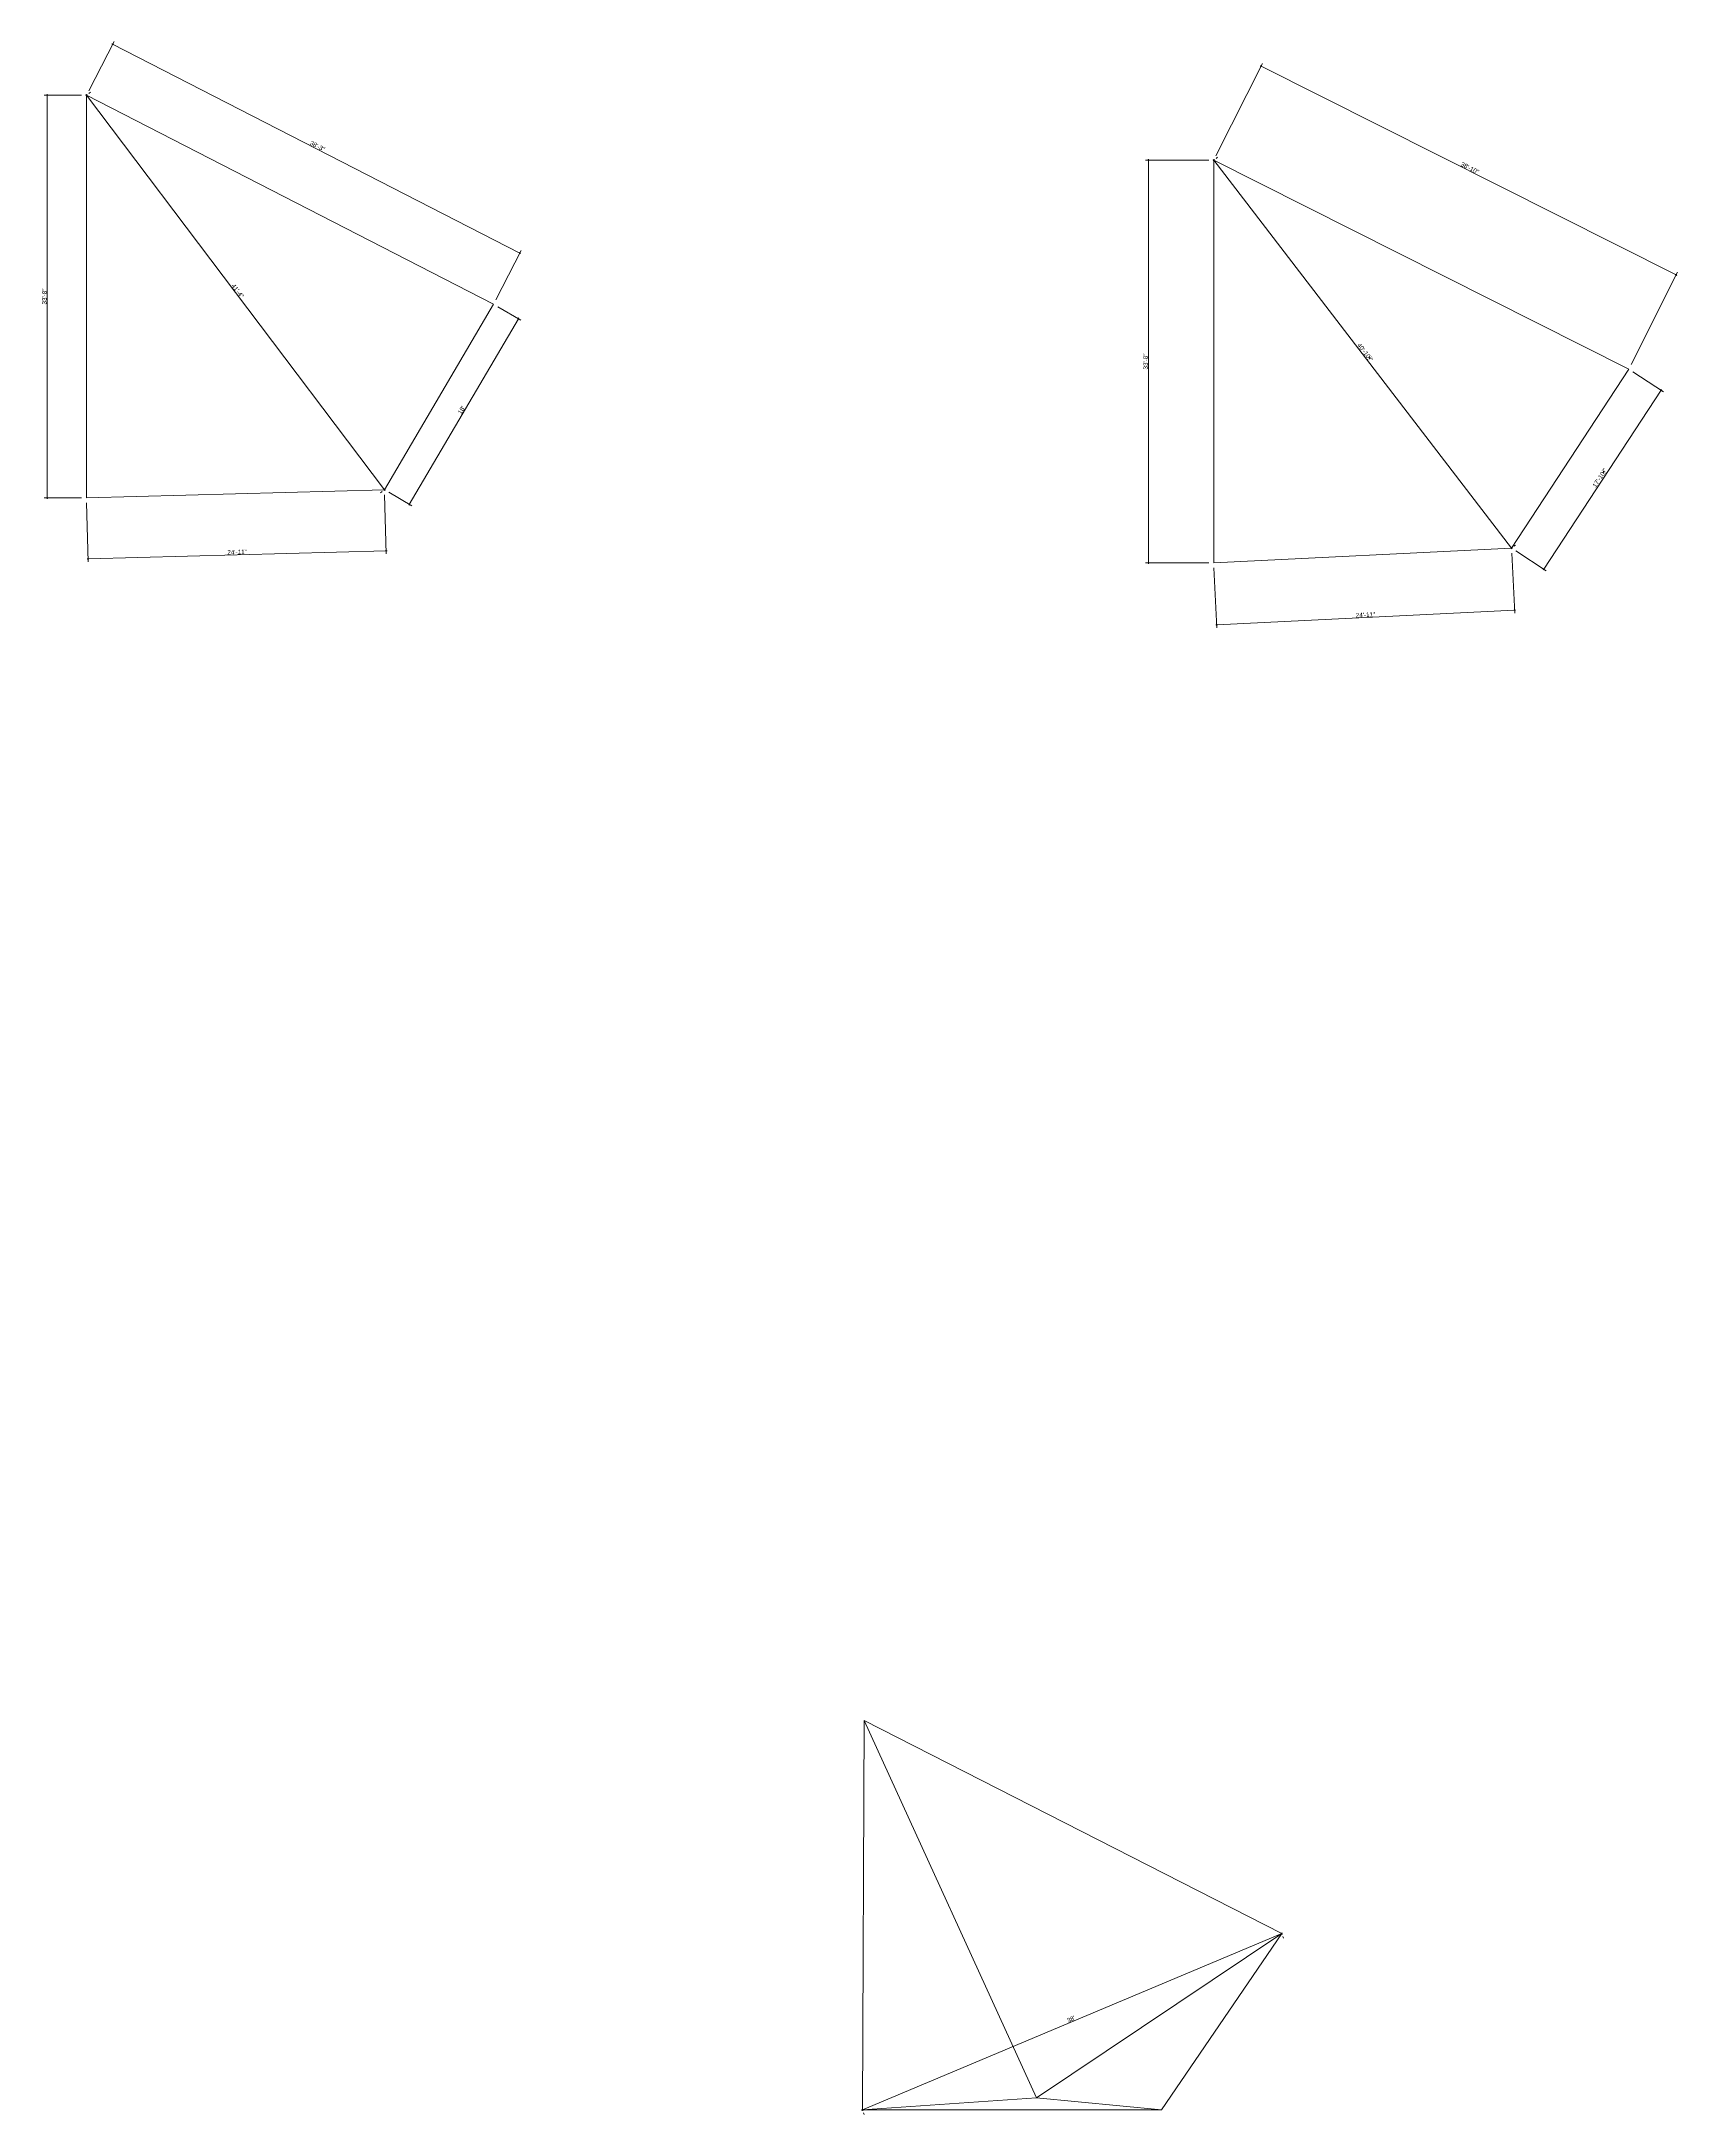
# Model space of a CAD drawing. Header units: inches. Extents: x 20273 to 74670, y -14357 to 735.
# Drawn here: x 69050 to 70690, y -5537 to -3457 of the extents above; entities that cross this region are included whole.
import ezdxf

# ---------------------------------------------------------------- set-up
doc = ezdxf.new("R2010")
doc.units = ezdxf.units.IN
doc.header["$LTSCALE"] = 5
doc.header["$MEASUREMENT"] = 0
doc.layers.add('A-WALL', color=7, linetype='Continuous', lineweight=9)
doc.layers.add('dim line', color=7, linetype='Continuous', lineweight=15, true_color=0xfab2b2)
doc.styles.get("Standard").update_dxf_attribs({"font": 'arial.ttf'})
doc.dimstyles.new('Standard$0', dxfattribs={"dimtxt": 6, "dimasz": 4, "dimexe": 3, "dimexo": 6, "dimgap": 3, "dimtad": 1, "dimdec": 1, "dimzin": 0, "dimdsep": 46, "dimlunit": 4, "dimtxsty": 'Standard', "dimcen": 0.09, "dimclrd": 6, "dimclre": 6, "dimclrt": 7, "dimadec": 0, "dimazin": 0, "dimtfac": 1, "dimtdec": 1, "dimtix": 1, "dimtofl": 0, "dimtmove": 1, "dimatfit": 3, "dimfxl": 1, "dimtolj": 1, "dimtzin": 0, "dimlwd": 18, "dimlwe": 18, "dimarcsym": 0})

# ---------------------------------------------------------------- blocks, each defined once
blk = doc.blocks.new('oblique')
at = {"color": 0, "lineweight": -2}
blk.add_line((0.25, 0.25), (-0.25, -0.25), dxfattribs=at)
at = {"layer": 'dim line', "lineweight": 9}
for p, q in [((-0.4375, 0), (0.4375, 0)), ((0, 0.4375), (0, -0.4375))]:
    blk.add_line(p, q, dxfattribs=at)
blk = doc.blocks.new('*D748')
at = {"layer": 'A-WALL', "color": 47, "lineweight": 0, "ltscale": 5, "transparency": 16777216}
for p, q in [((69096.9, -3506.6), (69122.3, -3457.1)), ((69505.2, -3716.2), (69530.6, -3666.8))]:
    blk.add_line(p, q, dxfattribs=at)
at = {"layer": 'A-WALL', "color": 33, "lineweight": 0, "ltscale": 5, "transparency": 16777216}
blk.add_line((69529.2, -3669.4), (69120.9, -3459.8), dxfattribs=at)
at = {"layer": 'Defpoints', "color": 0, "ltscale": 5, "transparency": 16777216}
for p in [(69120.9, -3459.8), (69094.6, -3511), (69503, -3720.6)]:
    blk.add_point(p, dxfattribs=at)
at = {"layer": 'A-WALL', "color": 33, "lineweight": 0, "ltscale": 5, "transparency": 16777216, "xscale": 2, "yscale": 2, "zscale": 2}
for p, rotation in [((69120.9, -3459.8), 152.8270423417524), ((69529.2, -3669.4), 332.8270423417525)]:
    blk.add_blockref('oblique', p, dxfattribs=dict(at, rotation=rotation))
at = {"layer": 'A-WALL', "color": 7, "ltscale": 5, "transparency": 16777216, "insert": (69326.3, -3562.1), "char_height": 4.5, "attachment_point": 5, "rotation": 332.827}
blk.add_mtext('\\A1;38\'-3"', dxfattribs=at)
blk = doc.blocks.new('_OBLIQUE')
at = {"color": 0, "linetype": 'ByBlock'}
blk.add_line((-0.5, -0.5), (0.5, 0.5), dxfattribs=at)
blk = doc.blocks.new('*D749')
at = {"layer": 'A-WALL', "color": 47, "lineweight": 0, "ltscale": 5, "transparency": 16777216}
for p, q in [((69089.6, -3511), (69052.3, -3511)), ((69089.6, -3915), (69052.3, -3915))]:
    blk.add_line(p, q, dxfattribs=at)
at = {"layer": 'A-WALL', "color": 33, "lineweight": 0, "ltscale": 5, "transparency": 16777216}
blk.add_line((69055.3, -3511), (69055.3, -3915), dxfattribs=at)
at = {"layer": 'Defpoints', "color": 0, "ltscale": 5, "transparency": 16777216}
for p in [(69094.6, -3511), (69055.3, -3915), (69094.6, -3915)]:
    blk.add_point(p, dxfattribs=at)
at = {"layer": 'A-WALL', "color": 33, "lineweight": 0, "ltscale": 5, "transparency": 16777216, "xscale": 2, "yscale": 2, "zscale": 2}
for p, rotation in [((69055.3, -3511), 90), ((69055.3, -3915), 270)]:
    blk.add_blockref('oblique', p, dxfattribs=dict(at, rotation=rotation))
at = {"layer": 'A-WALL', "color": 7, "ltscale": 5, "transparency": 16777216, "insert": (69052.5, -3713), "char_height": 4.5, "attachment_point": 5, "rotation": 90}
blk.add_mtext('\\A1;33\'-8"', dxfattribs=at)
blk = doc.blocks.new('*D750')
at = {"layer": 'A-WALL', "color": 47, "lineweight": 0, "ltscale": 5, "transparency": 16777216}
for p, q in [((69094.8, -3920), (69096.4, -3979.2)), ((69393.6, -3911.8), (69395.3, -3971))]:
    blk.add_line(p, q, dxfattribs=at)
at = {"layer": 'A-WALL', "color": 33, "lineweight": 0, "ltscale": 5, "transparency": 16777216}
blk.add_line((69096.3, -3976.2), (69395.2, -3968), dxfattribs=at)
at = {"layer": 'Defpoints', "color": 0, "ltscale": 5, "transparency": 16777216}
for p in [(69393.5, -3906.8), (69094.6, -3915), (69395.2, -3968)]:
    blk.add_point(p, dxfattribs=at)
at = {"layer": 'A-WALL', "color": 33, "lineweight": 0, "ltscale": 5, "transparency": 16777216, "xscale": 2, "yscale": 2, "zscale": 2}
for p, rotation in [((69395.2, -3968), 1.565683112852857), ((69096.3, -3976.2), 181.5656831128529)]:
    blk.add_blockref('oblique', p, dxfattribs=dict(at, rotation=rotation))
at = {"layer": 'A-WALL', "color": 7, "ltscale": 5, "transparency": 16777216, "insert": (69245.7, -3969.3), "char_height": 4.5, "attachment_point": 5, "rotation": 1.5657}
blk.add_mtext('\\A1;24\'-11"', dxfattribs=at)
blk = doc.blocks.new('*D751')
at = {"layer": 'A-WALL', "color": 33, "lineweight": 0, "ltscale": 5, "transparency": 16777216}
blk.add_line((69418.4, -3921.5), (69527.8, -3735.3), dxfattribs=at)
at = {"layer": 'A-WALL', "color": 47, "lineweight": 0, "ltscale": 5, "transparency": 16777216}
for p, q in [((69507.3, -3723.2), (69530.4, -3736.8)), ((69397.8, -3909.4), (69421, -3923))]:
    blk.add_line(p, q, dxfattribs=at)
at = {"layer": 'Defpoints', "color": 0, "ltscale": 5, "transparency": 16777216}
for p in [(69503, -3720.6), (69527.8, -3735.3), (69393.5, -3906.8)]:
    blk.add_point(p, dxfattribs=at)
at = {"layer": 'A-WALL', "color": 33, "lineweight": 0, "ltscale": 5, "transparency": 16777216, "xscale": 2, "yscale": 2, "zscale": 2}
for p, rotation in [((69527.8, -3735.3), 59.55403320681766), ((69418.4, -3921.5), 239.5540332068176)]:
    blk.add_blockref('oblique', p, dxfattribs=dict(at, rotation=rotation))
at = {"layer": 'A-WALL', "color": 7, "ltscale": 5, "transparency": 16777216, "insert": (69470.7, -3826.9), "char_height": 4.5, "attachment_point": 5, "rotation": 59.554}
blk.add_mtext("\\A1;18'", dxfattribs=at)
blk = doc.blocks.new('*D752')
at = {"layer": 'A-WALL', "color": 47, "lineweight": 0, "ltscale": 5, "transparency": 16777216}
for p, q in [((70220.1, -3576.2), (70156.6, -3576.2)), ((70220.1, -3980.2), (70156.6, -3980.2))]:
    blk.add_line(p, q, dxfattribs=at)
at = {"layer": 'A-WALL', "color": 33, "lineweight": 0, "ltscale": 5, "transparency": 16777216}
blk.add_line((70159.6, -3576.2), (70159.6, -3980.2), dxfattribs=at)
at = {"layer": 'Defpoints', "color": 0, "ltscale": 5, "transparency": 16777216}
for p in [(70225.1, -3576.2), (70159.6, -3980.2), (70225.1, -3980.2)]:
    blk.add_point(p, dxfattribs=at)
at = {"layer": 'A-WALL', "color": 33, "lineweight": 0, "ltscale": 5, "transparency": 16777216, "xscale": 2, "yscale": 2, "zscale": 2}
for p, rotation in [((70159.6, -3576.2), 90), ((70159.6, -3980.2), 270)]:
    blk.add_blockref('oblique', p, dxfattribs=dict(at, rotation=rotation))
at = {"layer": 'A-WALL', "color": 7, "ltscale": 5, "transparency": 16777216, "insert": (70156.8, -3778.2), "char_height": 4.5, "attachment_point": 5, "rotation": 90}
blk.add_mtext('\\A1;33\'-8"', dxfattribs=at)
blk = doc.blocks.new('*D753')
at = {"layer": 'A-WALL', "color": 47, "lineweight": 0, "ltscale": 5, "transparency": 16777216}
for p, q in [((70227.3, -3571.8), (70273.9, -3479.2)), ((70643.6, -3781.3), (70690.1, -3688.7))]:
    blk.add_line(p, q, dxfattribs=at)
at = {"layer": 'A-WALL', "color": 33, "lineweight": 0, "ltscale": 5, "transparency": 16777216}
blk.add_line((70688.8, -3691.4), (70272.5, -3481.9), dxfattribs=at)
at = {"layer": 'Defpoints', "color": 0, "ltscale": 5, "transparency": 16777216}
for p in [(70272.5, -3481.9), (70225.1, -3576.2), (70641.3, -3785.7)]:
    blk.add_point(p, dxfattribs=at)
at = {"layer": 'A-WALL', "color": 33, "lineweight": 0, "ltscale": 5, "transparency": 16777216, "xscale": 2, "yscale": 2, "zscale": 2}
for p, rotation in [((70272.5, -3481.9), 153.2855711732028), ((70688.8, -3691.4), 333.2855711732028)]:
    blk.add_blockref('oblique', p, dxfattribs=dict(at, rotation=rotation))
at = {"layer": 'A-WALL', "color": 7, "ltscale": 5, "transparency": 16777216, "insert": (70481.9, -3584.1), "char_height": 4.5, "attachment_point": 5, "rotation": 333.2856}
blk.add_mtext('\\A1;38\'-10"', dxfattribs=at)
blk = doc.blocks.new('*D754')
at = {"layer": 'A-WALL', "color": 47, "lineweight": 0, "ltscale": 5, "transparency": 16777216}
for p, q in [((70523.9, -3970.4), (70526.9, -4030.6)), ((70225.3, -3985.2), (70228.3, -4045.4))]:
    blk.add_line(p, q, dxfattribs=at)
at = {"layer": 'A-WALL', "color": 33, "lineweight": 0, "ltscale": 5, "transparency": 16777216}
blk.add_line((70228.1, -4042.4), (70526.8, -4027.6), dxfattribs=at)
at = {"layer": 'Defpoints', "color": 0, "ltscale": 5, "transparency": 16777216}
for p in [(70523.7, -3965.4), (70225.1, -3980.2), (70526.8, -4027.6)]:
    blk.add_point(p, dxfattribs=at)
at = {"layer": 'A-WALL', "color": 33, "lineweight": 0, "ltscale": 5, "transparency": 16777216, "xscale": 2, "yscale": 2, "zscale": 2}
for p, rotation in [((70526.8, -4027.6), 2.84971379005141), ((70228.1, -4042.4), 182.8497137900514)]:
    blk.add_blockref('oblique', p, dxfattribs=dict(at, rotation=rotation))
at = {"layer": 'A-WALL', "color": 7, "ltscale": 5, "transparency": 16777216, "insert": (70377.3, -4032.3), "char_height": 4.5, "attachment_point": 5, "rotation": 2.8497}
blk.add_mtext('\\A1;24\'-11"', dxfattribs=at)
blk = doc.blocks.new('*D755')
at = {"layer": 'A-WALL', "color": 47, "lineweight": 0, "ltscale": 5, "transparency": 16777216}
for p, q in [((70645.5, -3788.5), (70676.1, -3808.5)), ((70527.9, -3968.1), (70558.5, -3988.2))]:
    blk.add_line(p, q, dxfattribs=at)
at = {"layer": 'A-WALL', "color": 33, "lineweight": 0, "ltscale": 5, "transparency": 16777216}
blk.add_line((70556, -3986.5), (70673.6, -3806.9), dxfattribs=at)
at = {"layer": 'Defpoints', "color": 0, "ltscale": 5, "transparency": 16777216}
for p in [(70641.3, -3785.7), (70673.6, -3806.9), (70523.7, -3965.4)]:
    blk.add_point(p, dxfattribs=at)
at = {"layer": 'A-WALL', "color": 33, "lineweight": 0, "ltscale": 5, "transparency": 16777216, "xscale": 2, "yscale": 2, "zscale": 2}
for p, rotation in [((70673.6, -3806.9), 56.7843338219617), ((70556, -3986.5), 236.7843338219617)]:
    blk.add_blockref('oblique', p, dxfattribs=dict(at, rotation=rotation))
at = {"layer": 'A-WALL', "color": 7, "ltscale": 5, "transparency": 16777216, "insert": (70612.1, -3895), "char_height": 4.5, "attachment_point": 5, "rotation": 56.7843}
blk.add_mtext('\\A1;17\'-10{\\H0.5x;\\S1/2;}"', dxfattribs=at)
blk = doc.blocks.new('*D756')
at = {"layer": 'A-WALL', "color": 33, "lineweight": 0, "ltscale": 5, "transparency": 16777216}
blk.add_line((69393.5, -3906.8), (69094.6, -3511), dxfattribs=at)
at = {"layer": 'A-WALL', "color": 47, "lineweight": 0, "ltscale": 5, "transparency": 16777216}
for p, q in [((69098.6, -3508), (69097, -3509.2)), ((69389.5, -3909.9), (69391.1, -3908.7))]:
    blk.add_line(p, q, dxfattribs=at)
at = {"layer": 'Defpoints', "color": 0, "ltscale": 5, "transparency": 16777216}
for p in [(69094.6, -3511), (69094.6, -3511), (69393.5, -3906.8)]:
    blk.add_point(p, dxfattribs=at)
at = {"layer": 'A-WALL', "color": 33, "lineweight": 0, "ltscale": 5, "transparency": 16777216, "xscale": 2, "yscale": 2, "zscale": 2}
for p, rotation in [((69094.6, -3511), 127.0561588776584), ((69393.5, -3906.8), 307.0561588776584)]:
    blk.add_blockref('oblique', p, dxfattribs=dict(at, rotation=rotation))
at = {"layer": 'A-WALL', "color": 7, "ltscale": 5, "transparency": 16777216, "insert": (69246.3, -3707.3), "char_height": 4.5, "attachment_point": 5, "rotation": 307.0562}
blk.add_mtext('\\A1;41\'-4"', dxfattribs=at)
blk = doc.blocks.new('*D757')
at = {"layer": 'A-WALL', "color": 33, "lineweight": 0, "ltscale": 5, "transparency": 16777216}
blk.add_line((70523.7, -3965.4), (70225.1, -3576.2), dxfattribs=at)
at = {"layer": 'A-WALL', "color": 47, "lineweight": 0, "ltscale": 5, "transparency": 16777216}
for p, q in [((70229, -3573.2), (70227.4, -3574.4)), ((70527.6, -3962.3), (70526.1, -3963.5))]:
    blk.add_line(p, q, dxfattribs=at)
at = {"layer": 'Defpoints', "color": 0, "ltscale": 5, "transparency": 16777216}
for p in [(70225.1, -3576.2), (70225.1, -3576.2), (70523.7, -3965.4)]:
    blk.add_point(p, dxfattribs=at)
at = {"layer": 'A-WALL', "color": 33, "lineweight": 0, "ltscale": 5, "transparency": 16777216, "xscale": 2, "yscale": 2, "zscale": 2}
for p, rotation in [((70225.1, -3576.2), 127.5033930569745), ((70523.7, -3965.4), 307.5033930569746)]:
    blk.add_blockref('oblique', p, dxfattribs=dict(at, rotation=rotation))
at = {"layer": 'A-WALL', "color": 7, "ltscale": 5, "transparency": 16777216, "insert": (70376.9, -3768.9), "char_height": 4.5, "attachment_point": 5, "rotation": 307.5034}
blk.add_mtext('\\A1;40\'-10{\\H0.5x;\\S1/2;}"', dxfattribs=at)
blk = doc.blocks.new('*D766')
at = {"layer": 'A-WALL', "color": 33, "lineweight": 0, "ltscale": 5, "transparency": 16777216}
blk.add_line((69872.7, -5532.1), (70293.2, -5355.2), dxfattribs=at)
at = {"layer": 'A-WALL', "color": 47, "lineweight": 0, "ltscale": 5, "transparency": 16777216}
for p, q in [((70295.1, -5359.9), (70294.4, -5358)), ((69874.6, -5536.7), (69873.9, -5534.9))]:
    blk.add_line(p, q, dxfattribs=at)
at = {"layer": 'Defpoints', "color": 0, "ltscale": 5, "transparency": 16777216}
for p in [(70293.2, -5355.2), (70293.2, -5355.2), (69872.7, -5532.1)]:
    blk.add_point(p, dxfattribs=at)
at = {"layer": 'A-WALL', "color": 33, "lineweight": 0, "ltscale": 5, "transparency": 16777216, "xscale": 2, "yscale": 2, "zscale": 2}
for p, rotation in [((70293.2, -5355.2), 22.81229927780652), ((69872.7, -5532.1), 202.8122992778065)]:
    blk.add_blockref('oblique', p, dxfattribs=dict(at, rotation=rotation))
at = {"layer": 'A-WALL', "color": 7, "ltscale": 5, "transparency": 16777216, "insert": (70081.9, -5441.1), "char_height": 4.5, "attachment_point": 5, "rotation": 22.8123}
blk.add_mtext("\\A1;38'", dxfattribs=at)

msp = doc.modelspace()

# ---------------------------------------------------------------- linework, layer by layer
at = {"layer": 'A-WALL', "ltscale": 5}
for p, q in [((70225.05, -3576.24), (70225.05, -3980.24)), ((70225.05, -3576.24), (70641.31, -3785.73)), ((70523.68, -3965.37), (70641.31, -3785.73)), ((70523.68, -3965.37), (70225.05, -3980.24)), ((69872.71, -5532.11), (69874.58, -5141.57)), ((69874.58, -5141.57), (70293.19, -5355.25)), ((70047.29, -5520.02), (69874.58, -5141.57)), ((70293.19, -5355.25), (70047.29, -5520.02)), ((70172.71, -5532.11), (70293.19, -5355.25)), ((70047.29, -5520.02), (69872.71, -5532.11)), ((70047.29, -5520.02), (70172.71, -5532.11)), ((69872.71, -5532.11), (70172.71, -5532.11))]:
    msp.add_line(p, q, dxfattribs=at)
at = {"layer": 'A-WALL', "color": 1, "ltscale": 5}
msp.add_lwpolyline([(69502.96, -3720.63), (69094.61, -3511.02), (69094.61, -3915.02), (69393.5, -3906.85)], close=True, dxfattribs=at)
at = {"layer": 'A-WALL', "ltscale": 5}
msp.add_lwpolyline([(70641.31, -3785.73), (70225.05, -3576.24), (70225.05, -3980.24), (70523.68, -3965.37)], close=True, dxfattribs=at)

# ---------------------------------------------------------------- dimensions: what is measured, and where the dimension line sits
for p1, p2, distance, picture, middle in [((69502.96, -3720.63), (69094.61, -3511.02), -57.56, '*D748', (69326.35, -3562.13)), ((70641.31, -3785.73), (70225.05, -3576.24), -105.65, '*D753', (70481.93, -3584.11)), ((69393.5, -3906.85), (69094.61, -3511.02), 0, '*D756', (69246.26, -3707.27)), ((70523.68, -3965.37), (70225.05, -3576.24), 0, '*D757', (70376.88, -3768.87)), ((69393.5, -3906.85), (69502.96, -3720.63), -28.85, '*D751', (69470.69, -3826.94)), ((70523.68, -3965.37), (70641.31, -3785.73), -38.59, '*D755', (70612.12, -3894.95)), ((69094.61, -3915.02), (69393.5, -3906.85), -61.16, '*D750', (69245.65, -3969.31)), ((70225.05, -3980.24), (70523.68, -3965.37), -62.28, '*D754', (70377.32, -4032.25)), ((69872.71, -5532.11), (70293.19, -5355.25), 0, '*D766', (70081.87, -5441.1))]:
    dim = msp.add_aligned_dim(p1=p1, p2=p2, distance=distance, dimstyle='Standard$0', override={"dimtxt": 4.5, "dimasz": 2, "dimexo": 5, "dimgap": 0.5, "dimzin": 12, "dimpost": '\\X', "dimblk": 'oblique', "dimcen": 3, "dimclrd": 33, "dimclre": 47, "dimtfac": 0.5, "dimfxl": 3, "dimlwd": 0, "dimlwe": 0}, dxfattribs=at)
    dim.commit()
    dim.dimension.update_dxf_attribs({"geometry": picture, "text_midpoint": middle})
for base, p1, p2, picture, middle in [((69055.3, -3915.02), (69094.61, -3511.02), (69094.61, -3915.02), '*D749', (69052.5, -3713.02)), ((70159.6, -3980.24), (70225.05, -3576.24), (70225.05, -3980.24), '*D752', (70156.8, -3778.24))]:
    dim = msp.add_linear_dim(base=base, p1=p1, p2=p2, angle=90, dimstyle='Standard$0', override={"dimtxt": 4.5, "dimasz": 2, "dimexo": 5, "dimgap": 0.5, "dimzin": 12, "dimpost": '\\X', "dimblk": 'oblique', "dimcen": 3, "dimclrd": 33, "dimclre": 47, "dimtfac": 0.5, "dimfxl": 3, "dimlwd": 0, "dimlwe": 0}, dxfattribs=at)
    dim.commit()
    dim.dimension.update_dxf_attribs({"geometry": picture, "text_midpoint": middle})

doc.saveas('drawing.dxf')
